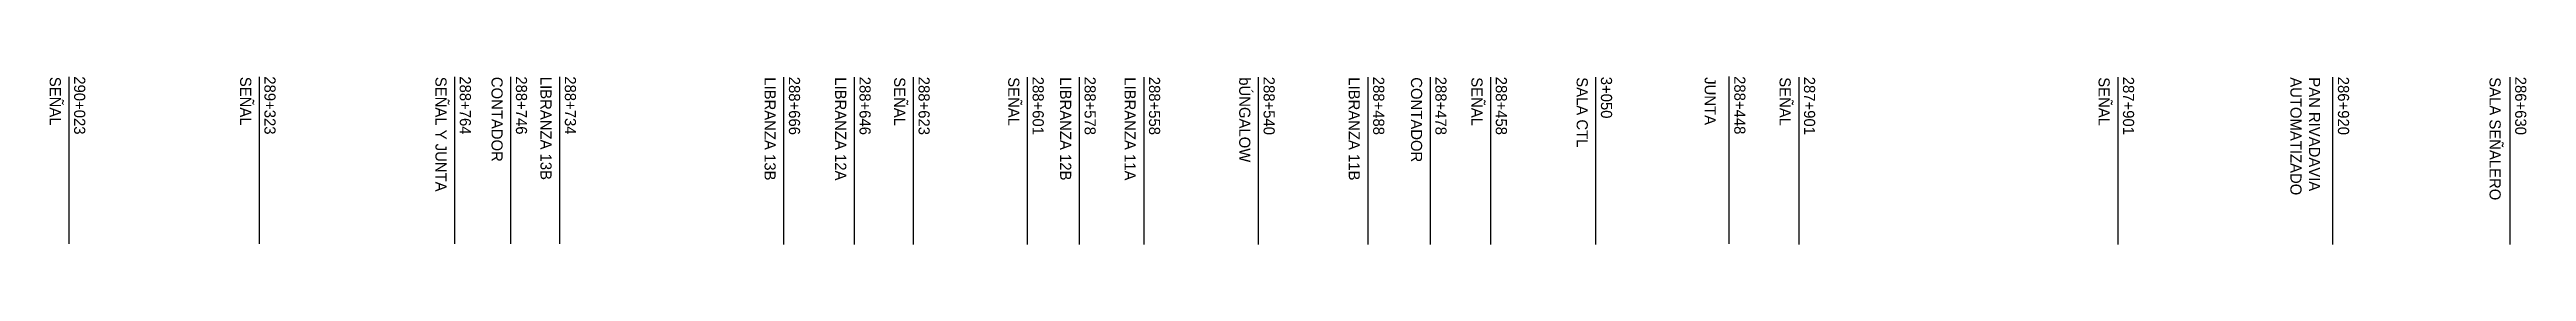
# Model space of a CAD drawing. Header units: millimetres. Extents: x -1705 to 4281, y -3243 to -777.
# Drawn here: x -1472 to 1331, y -2226 to -2036 of the extents above; entities that cross this region are included whole.
import ezdxf

# ---------------------------------------------------------------- set-up
doc = ezdxf.new("R2010")
doc.units = ezdxf.units.MM
doc.layers.add('PDF2_Geometría', color=7, linetype='Continuous')

msp = doc.modelspace()

# ---------------------------------------------------------------- texts
at = {"attachment_point": 4, "rotation": 270}
for s, width, heights, insert, char_height in [('SEÑAL', 139.537, [0], (-1465.4, -2036.1), 12.61), ('290+023', 38.07, [0], (-1437.8, -2035.5), 12.61), ('SEÑAL', 139.537, [0], (-1249.9, -2036.1), 12.61), ('289+323', 38.07, [0], (-1222.4, -2035.5), 12.61), ('SEÑAL Y JUNTA', 204.376, [0], (-1028.9, -2036.1), 12.611), ('288+764', 38.07, [0], (-1001.3, -2035.5), 12.61), ('CONTADOR', 139.537, [0], (-965.4, -2036.1), 12.61), ('288+746', 38.07, [0], (-937.8, -2035.5), 12.61), ('LIBRANZA 13B', 139.537, [0], (-910, -2036.1), 12.611), ('288+734', 38.07, [0], (-882.4, -2035.5), 12.61), ('LIBRANZA 13B', 139.537, [0], (-656.4, -2036.6), 12.611), ('288+666', 38.07, [0], (-628.8, -2036), 12.61), ('LIBRANZA 12A', 139.537, [0], (-576.4, -2036.6), 12.611), ('288+646', 38.07, [0], (-548.9, -2036), 12.61), ('SEÑAL', 139.537, [0], (-509.7, -2036.6), 12.61), ('288+623', 38.07, [0], (-482.1, -2036), 12.61), ('SEÑAL', 139.537, [0], (-380.6, -2036.6), 12.61), ('288+601', 38.07, [0], (-353, -2036), 12.61), ('LIBRANZA 12B', 139.537, [0], (-321.8, -2036.6), 12.611), ('288+578', 38.07, [0], (-294.2, -2036), 12.61), ('LIBRANZA 11A', 139.537, [0], (-248.9, -2036.6), 12.611), ('288+558', 38.07, [0], (-221.3, -2036), 12.61), ('bÚNGALOW', 139.537, [8.86], (-119.2, -2036.6), 12.61), ('288+540', 38.07, [0], (-91.6, -2036), 12.61), ('LIBRANZA 11B', 139.537, [0], (4.8, -2036.6), 12.611), ('288+488', 38.07, [0], (32.4, -2036), 12.61), ('CONTADOR', 139.537, [0], (75.2, -2036.6), 12.61), ('288+478', 38.07, [0], (102.8, -2036), 12.61), ('SEÑAL', 139.537, [0], (143.6, -2036.6), 12.61), ('288+458', 38.07, [0], (171.2, -2036), 12.61), ('SALA CTL', 216.762, [0], (262.7, -2036.6), 12.61), ('3+050', 38.07, [0], (290.2, -2036), 12.61), ('JUNTA', 216.762, [0], (407.6, -2036.5), 12.61), ('288+448', 38.07, [0], (441.1, -2035.3), 12.61), ('SEÑAL', 139.537, [0], (492.4, -2036.6), 12.61), ('287+901', 38.07, [0], (520, -2036), 12.61), ('SEÑAL', 139.537, [0], (853.4, -2036.6), 12.61), ('287+901', 38.07, [0], (881, -2036), 12.61), ('PAN RIVADAVIA\\PAUTOMATIZADO', 182.452, [0], (1081, -2036.6), 12.611), ('286+920', 38.07, [0], (1124.3, -2036), 12.61), ('SALA SEÑALERO', 182.452, [0], (1295.9, -2036.6), 12.611), ('286+630', 38.07, [0], (1324.9, -2036), 12.61)]:
    msp.add_mtext_dynamic_manual_height_columns(s, width=width, gutter_width=26.3, heights=heights, dxfattribs=dict(at, insert=insert, char_height=char_height))

# ---------------------------------------------------------------- linework, layer by layer
at = {"layer": 'PDF2_Geometría', "lineweight": -3}
for points in [[(-1450, -2036.1), (-1450, -2225.8)], [(-1234.6, -2036.1), (-1234.6, -2225.8)], [(-1013.5, -2036.1), (-1013.5, -2225.8)], [(-950, -2036.1), (-950, -2225.8)], [(-894.6, -2036.1), (-894.6, -2225.8)], [(-641, -2036.6), (-641, -2226.3)], [(-561, -2036.6), (-561, -2226.3)], [(-494.3, -2036.6), (-494.3, -2226.3)], [(-365.2, -2036.6), (-365.2, -2226.3)], [(-306.4, -2036.6), (-306.4, -2226.3)], [(-233.5, -2036.6), (-233.5, -2226.3)], [(-103.8, -2036.6), (-103.8, -2226.3)], [(20.2, -2036.6), (20.2, -2226.3)], [(90.6, -2036.6), (90.6, -2226.3)], [(159, -2036.6), (159, -2226.3)], [(278, -2036.6), (278, -2226.3)], [(428.9, -2035.8), (428.9, -2225.6)], [(507.8, -2036.6), (507.8, -2226.3)], [(868.8, -2036.6), (868.8, -2226.3)], [(1112.1, -2036.6), (1112.1, -2226.3)], [(1312.7, -2036.6), (1312.7, -2226.3)]]:
    msp.add_lwpolyline(points, dxfattribs=at)

msp.set_redraw_order([(e.dxf.handle, doc.entitydb.next_handle()) for e in msp.query("TEXT MTEXT ATTDEF DIMENSION ARC_DIMENSION")])  # texts and dimensions are drawn at this point

doc.saveas('drawing.dxf')
